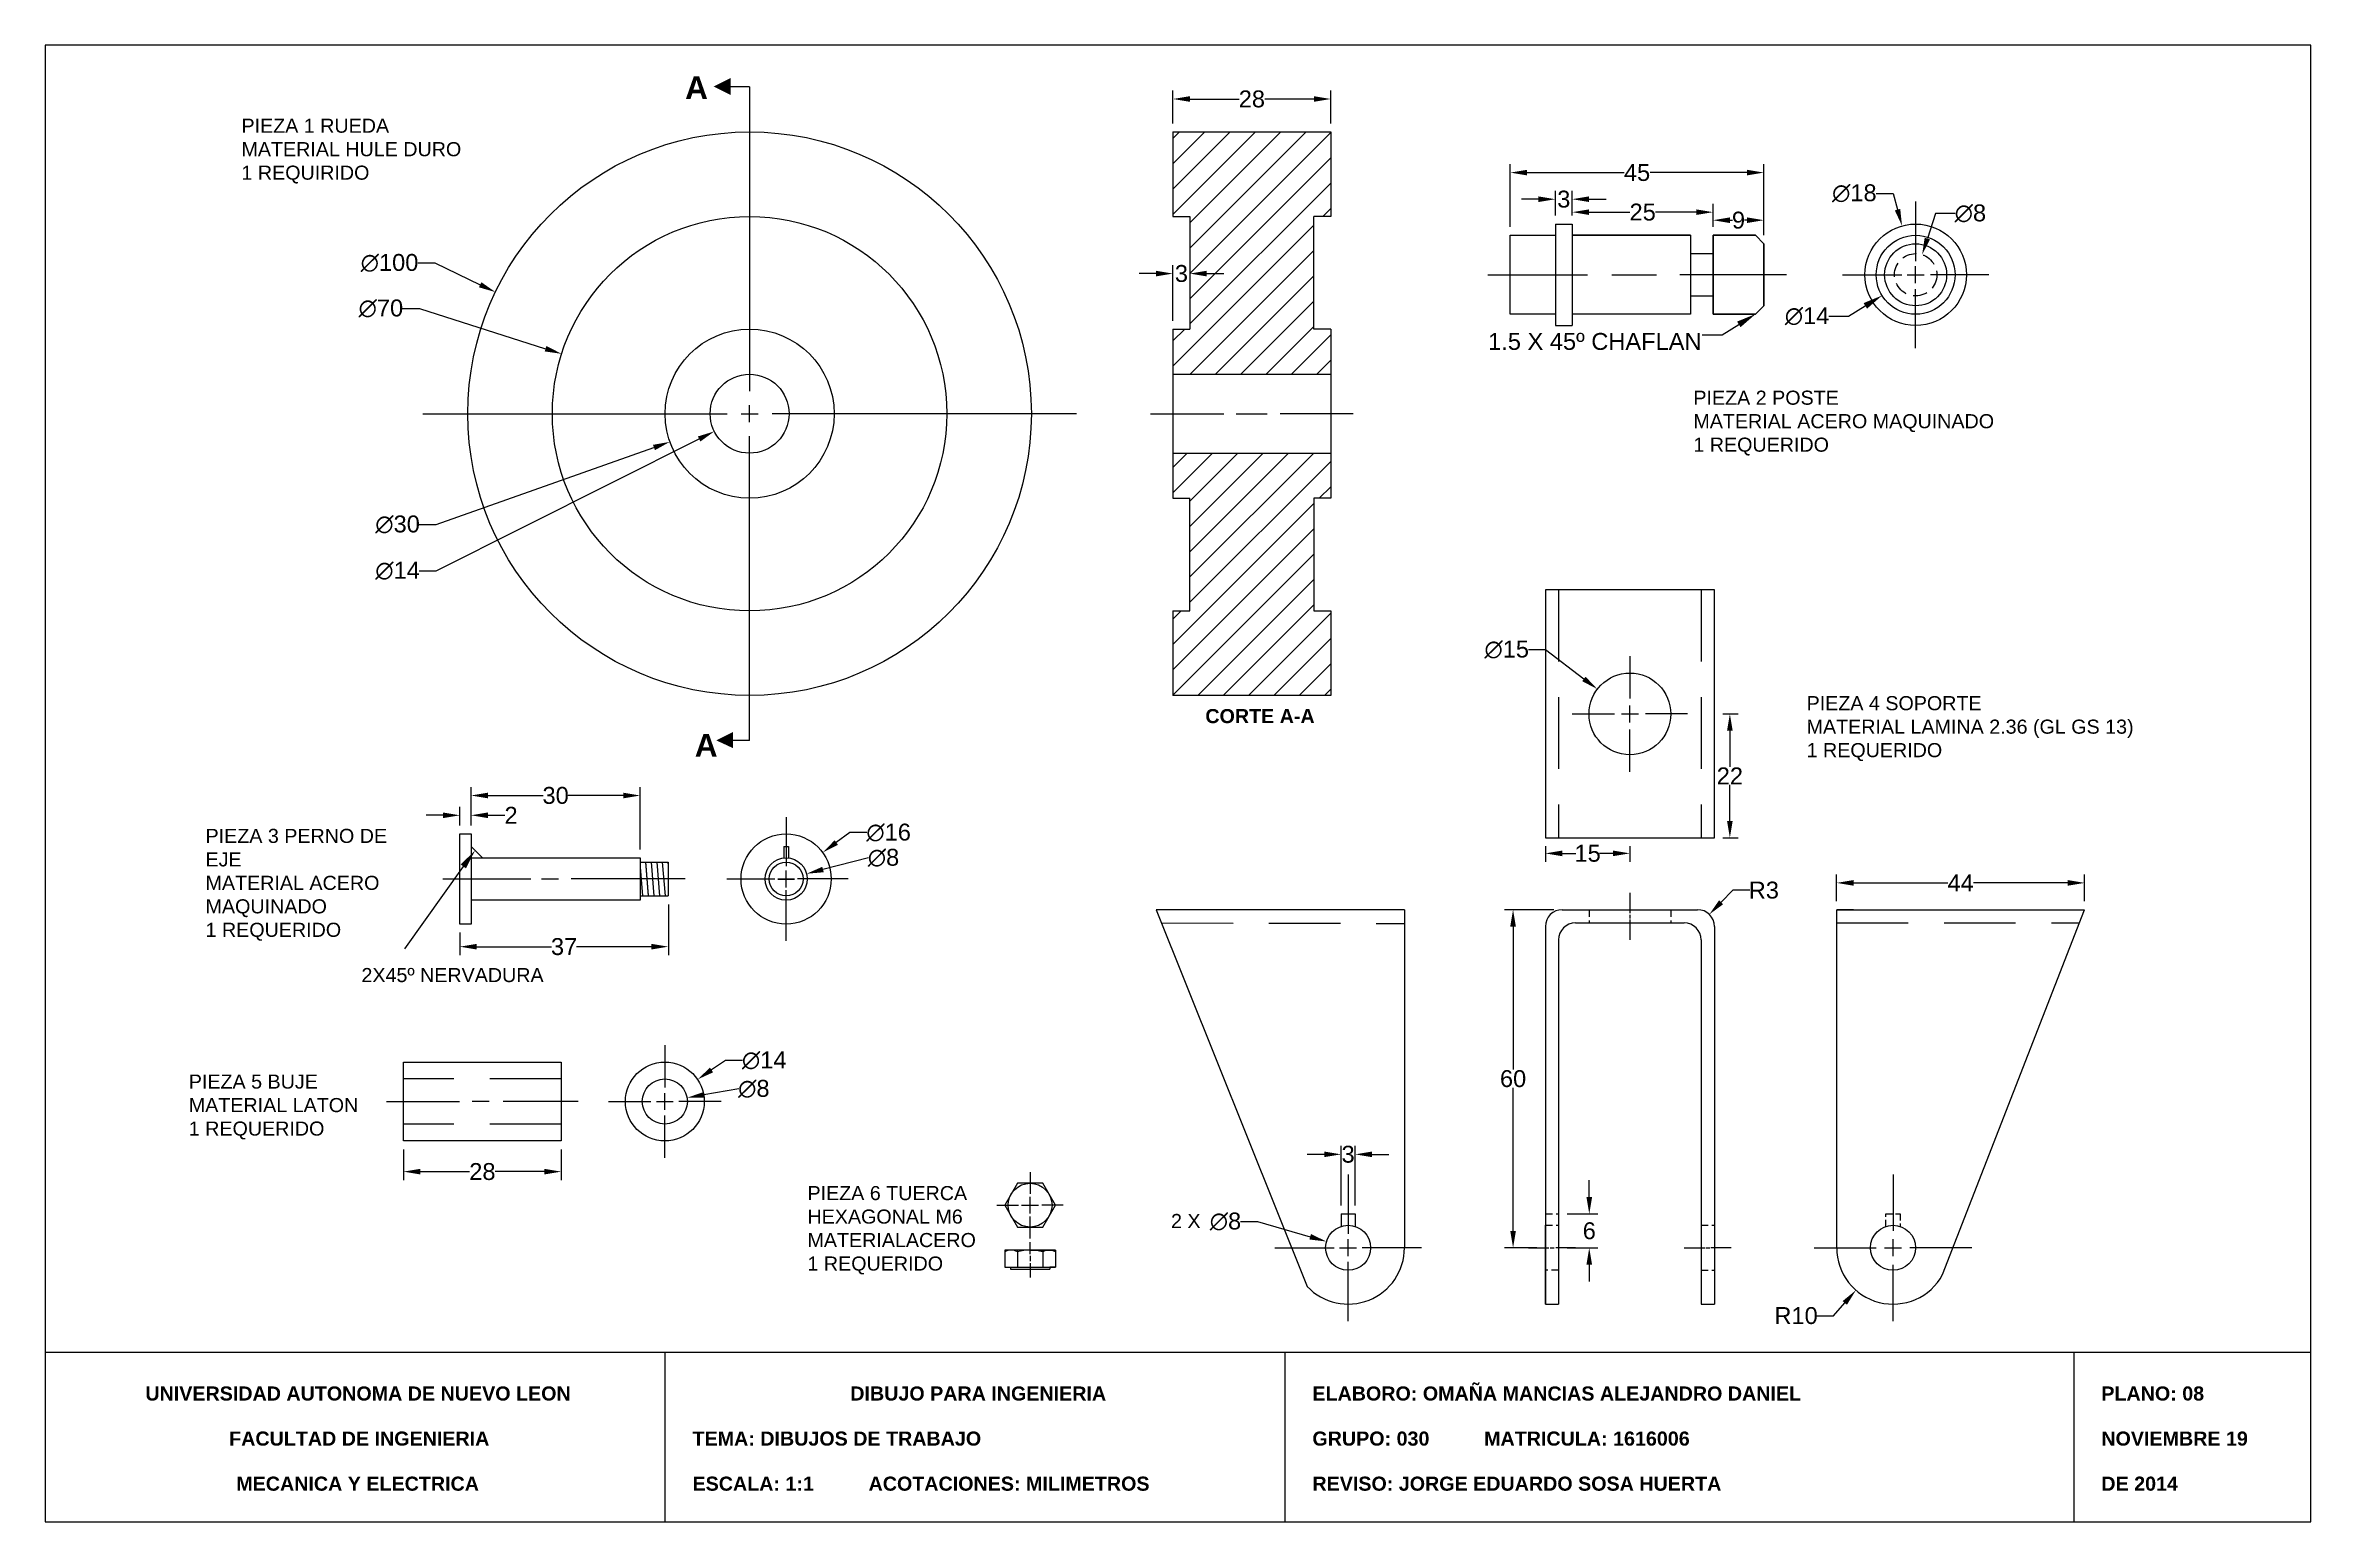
# Model space of a CAD drawing. Header units: millimetres. Extents: x 20 to 422, y 10 to 272.
import ezdxf

# ---------------------------------------------------------------- set-up
doc = ezdxf.new("R2010")
doc.units = ezdxf.units.MM
doc.linetypes.add('HIDDENX2', pattern=[19.05, 12.7, -6.35])
doc.styles.get("Standard").update_dxf_attribs({"font": 'Arial.ttf'})
doc.dimstyles.get("Standard").update_dxf_attribs({"dimtxt": 0.18, "dimasz": 0.18, "dimexe": 0.18, "dimexo": 0.0625, "dimgap": 0.09, "dimtad": 0, "dimtih": 1, "dimtoh": 1, "dimdec": 4, "dimzin": 0, "dimdsep": 46, "dimtxsty": 'Standard', "dimcen": 0.09, "dimadec": 0, "dimazin": 0, "dimtfac": 1, "dimtdec": 4, "dimtofl": 0, "dimtmove": 0, "dimatfit": 3, "dimfxl": 1, "dimtolj": 1, "dimtzin": 0, "dimarcsym": 0})

# ---------------------------------------------------------------- blocks, each defined once
blk = doc.blocks.new('*D3')
at = {"color": 0, "lineweight": -2, "transparency": 16777216}
for p, q in [((257.81, 311.74), (257.81, 322.87)), ((302.81, 310.24), (302.81, 322.87)), ((260.81, 321.37), (278.01, 321.37)), ((299.81, 321.37), (282.61, 321.37))]:
    blk.add_line(p, q, dxfattribs=at)
at = {"color": 0, "transparency": 16777216}
for points in [[(260.81, 321.87), (260.81, 320.87), (257.81, 321.37)], [(299.81, 321.87), (299.81, 320.87), (302.81, 321.37)]]:
    blk.add_solid(points, dxfattribs=at)
at = {"layer": 'Defpoints', "color": 0, "transparency": 16777216}
for p in [(302.81, 321.37), (257.81, 310.24), (302.81, 308.74)]:
    blk.add_point(p, dxfattribs=at)
at = {"color": 0, "transparency": 16777216, "insert": (280.31, 321.37), "char_height": 3, "attachment_point": 5}
blk.add_mtext('\\A1;45', dxfattribs=at)
blk = doc.blocks.new('*D4')
at = {"color": 0, "lineweight": -2, "transparency": 16777216}
for p, q in [((265.81, 313.74), (265.81, 318.15)), ((268.81, 313.74), (268.81, 318.15)), ((262.81, 316.65), (259.81, 316.65)), ((271.81, 316.65), (274.81, 316.65))]:
    blk.add_line(p, q, dxfattribs=at)
at = {"color": 0, "transparency": 16777216}
for points in [[(262.81, 317.15), (262.81, 316.15), (265.81, 316.65)], [(271.81, 317.15), (271.81, 316.15), (268.81, 316.65)]]:
    blk.add_solid(points, dxfattribs=at)
at = {"layer": 'Defpoints', "color": 0, "transparency": 16777216}
for p in [(268.81, 316.65), (265.81, 312.24), (268.81, 312.24)]:
    blk.add_point(p, dxfattribs=at)
at = {"color": 0, "transparency": 16777216, "insert": (267.31, 316.65), "char_height": 3, "attachment_point": 5}
blk.add_mtext('\\A1;3', dxfattribs=at)
blk = doc.blocks.new('*D5')
at = {"color": 0, "lineweight": -2, "transparency": 16777216}
for p, q in [((268.81, 313.74), (268.81, 315.85)), ((271.81, 314.35), (279.03, 314.35)), ((290.81, 314.35), (283.59, 314.35)), ((293.81, 311.74), (293.81, 315.85))]:
    blk.add_line(p, q, dxfattribs=at)
at = {"color": 0, "transparency": 16777216}
for points in [[(271.81, 314.85), (271.81, 313.85), (268.81, 314.35)], [(290.81, 314.85), (290.81, 313.85), (293.81, 314.35)]]:
    blk.add_solid(points, dxfattribs=at)
at = {"layer": 'Defpoints', "color": 0, "transparency": 16777216}
for p in [(293.81, 314.35), (268.81, 312.24), (293.81, 310.24)]:
    blk.add_point(p, dxfattribs=at)
at = {"color": 0, "transparency": 16777216, "insert": (281.31, 314.35), "char_height": 3, "attachment_point": 5}
blk.add_mtext('\\A1;25', dxfattribs=at)
blk = doc.blocks.new('*D2')
at = {"color": 0, "lineweight": -2, "transparency": 16777216}
for p, q in [((293.81, 311.74), (293.81, 314.42)), ((302.81, 310.24), (302.81, 314.42)), ((296.81, 312.92), (297.26, 312.92)), ((299.81, 312.92), (299.36, 312.92))]:
    blk.add_line(p, q, dxfattribs=at)
at = {"color": 0, "transparency": 16777216}
for points in [[(296.81, 313.42), (296.81, 312.42), (293.81, 312.92)], [(299.81, 313.42), (299.81, 312.42), (302.81, 312.92)]]:
    blk.add_solid(points, dxfattribs=at)
at = {"layer": 'Defpoints', "color": 0, "transparency": 16777216}
for p in [(293.81, 310.24), (302.81, 312.92), (302.81, 308.74)]:
    blk.add_point(p, dxfattribs=at)
at = {"color": 0, "transparency": 16777216, "insert": (298.31, 312.92), "char_height": 3, "attachment_point": 5}
blk.add_mtext('\\A1;9', dxfattribs=at)
blk = doc.blocks.new('*D6')
at = {"color": 0, "lineweight": -2, "transparency": 16777216}
for p, q in [((322.73, 317.69), (325.73, 317.69)), ((325.73, 317.69), (326.53, 314.8)), ((328.25, 303.24), (331.25, 303.24)), ((329.75, 301.74), (329.75, 304.74))]:
    blk.add_line(p, q, dxfattribs=at)
at = {"color": 0, "transparency": 16777216}
blk.add_solid([(327.01, 314.93), (326.05, 314.67), (327.34, 311.91)], dxfattribs=at)
at = {"layer": 'Defpoints', "color": 0, "transparency": 16777216}
for p in [(327.34, 311.91), (332.16, 294.57)]:
    blk.add_point(p, dxfattribs=at)
at = {"color": 0, "transparency": 16777216, "insert": (318.87, 317.69), "char_height": 3, "attachment_point": 5}
blk.add_mtext('\\A1;∅18', dxfattribs=at)
blk = doc.blocks.new('*D7')
at = {"color": 0, "lineweight": -2, "transparency": 16777216}
for p, q in [((333.27, 314.12), (331.83, 309.66)), ((336.77, 314.12), (333.27, 314.12)), ((328.25, 303.24), (331.25, 303.24)), ((329.75, 301.74), (329.75, 304.74))]:
    blk.add_line(p, q, dxfattribs=at)
at = {"color": 0, "transparency": 16777216}
blk.add_solid([(331.35, 309.81), (332.3, 309.51), (330.9, 306.81)], dxfattribs=at)
at = {"layer": 'Defpoints', "color": 0, "transparency": 16777216}
for p in [(330.9, 306.81), (328.59, 299.67)]:
    blk.add_point(p, dxfattribs=at)
at = {"color": 0, "transparency": 16777216, "insert": (339.46, 314.12), "char_height": 3, "attachment_point": 5}
blk.add_mtext('\\A1;∅8', dxfattribs=at)
blk = doc.blocks.new('*D8')
at = {"color": 0, "lineweight": -2, "transparency": 16777216}
for p, q in [((63.95, 305.33), (66.95, 305.33)), ((66.95, 305.33), (75.02, 301.47)), ((121.33, 278.59), (124.33, 278.59)), ((122.83, 277.09), (122.83, 280.09))]:
    blk.add_line(p, q, dxfattribs=at)
at = {"color": 0, "transparency": 16777216}
blk.add_solid([(75.23, 301.92), (74.8, 301.01), (77.72, 300.17)], dxfattribs=at)
at = {"layer": 'Defpoints', "color": 0, "transparency": 16777216}
for p in [(77.72, 300.17), (167.93, 257)]:
    blk.add_point(p, dxfattribs=at)
at = {"color": 0, "transparency": 16777216, "insert": (58.93, 305.33), "char_height": 3, "attachment_point": 5}
blk.add_mtext('\\A1;∅100', dxfattribs=at)
blk = doc.blocks.new('*D9')
at = {"color": 0, "lineweight": -2, "transparency": 16777216}
for p, q in [((61.25, 297.25), (64.25, 297.25)), ((64.25, 297.25), (86.62, 290.12)), ((121.33, 278.59), (124.33, 278.59)), ((122.83, 277.09), (122.83, 280.09))]:
    blk.add_line(p, q, dxfattribs=at)
at = {"color": 0, "transparency": 16777216}
blk.add_solid([(86.77, 290.6), (86.47, 289.64), (89.48, 289.21)], dxfattribs=at)
at = {"layer": 'Defpoints', "color": 0, "transparency": 16777216}
for p in [(89.48, 289.21), (156.17, 267.96)]:
    blk.add_point(p, dxfattribs=at)
at = {"color": 0, "transparency": 16777216, "insert": (57.4, 297.25), "char_height": 3, "attachment_point": 5}
blk.add_mtext('\\A1;∅70', dxfattribs=at)
blk = doc.blocks.new('*D10')
at = {"color": 0, "lineweight": -2, "transparency": 16777216}
for p, q in [((194.96, 303.45), (191.96, 303.45)), ((197.96, 295.09), (197.96, 304.95)), ((200.96, 302.09), (200.96, 301.95)), ((203.96, 303.45), (206.96, 303.45))]:
    blk.add_line(p, q, dxfattribs=at)
at = {"color": 0, "transparency": 16777216}
for points in [[(194.96, 303.95), (194.96, 302.95), (197.96, 303.45)], [(203.96, 303.95), (203.96, 302.95), (200.96, 303.45)]]:
    blk.add_solid(points, dxfattribs=at)
at = {"layer": 'Defpoints', "color": 0, "transparency": 16777216}
for p in [(197.96, 303.45), (200.96, 303.59), (197.96, 293.59)]:
    blk.add_point(p, dxfattribs=at)
at = {"color": 0, "transparency": 16777216, "insert": (199.46, 303.45), "char_height": 3, "attachment_point": 5}
blk.add_mtext('\\A1;3', dxfattribs=at)
blk = doc.blocks.new('*D11')
at = {"color": 0, "lineweight": -2, "transparency": 16777216}
for p, q in [((121.33, 278.59), (124.33, 278.59)), ((122.83, 277.09), (122.83, 280.09)), ((67.22, 258.92), (105.86, 272.59)), ((64.22, 258.92), (67.22, 258.92))]:
    blk.add_line(p, q, dxfattribs=at)
at = {"color": 0, "transparency": 16777216}
blk.add_solid([(105.69, 273.06), (106.02, 272.11), (108.68, 273.59)], dxfattribs=at)
at = {"layer": 'Defpoints', "color": 0, "transparency": 16777216}
for p in [(136.97, 283.59), (108.68, 273.59)]:
    blk.add_point(p, dxfattribs=at)
at = {"color": 0, "transparency": 16777216, "insert": (60.36, 258.92), "char_height": 3, "attachment_point": 5}
blk.add_mtext('\\A1;∅30', dxfattribs=at)
blk = doc.blocks.new('*D12')
at = {"color": 0, "lineweight": -2, "transparency": 16777216}
for p, q in [((121.33, 278.59), (124.33, 278.59)), ((122.83, 277.09), (122.83, 280.09)), ((67.22, 250.7), (113.89, 274.1)), ((64.22, 250.7), (67.22, 250.7))]:
    blk.add_line(p, q, dxfattribs=at)
at = {"color": 0, "transparency": 16777216}
blk.add_solid([(113.66, 274.55), (114.11, 273.66), (116.57, 275.45)], dxfattribs=at)
at = {"layer": 'Defpoints', "color": 0, "transparency": 16777216}
for p in [(129.08, 281.72), (116.57, 275.45)]:
    blk.add_point(p, dxfattribs=at)
at = {"color": 0, "transparency": 16777216, "insert": (60.36, 250.7), "char_height": 3, "attachment_point": 5}
blk.add_mtext('\\A1;∅14', dxfattribs=at)
blk = doc.blocks.new('*D13')
at = {"color": 0, "lineweight": -2, "transparency": 16777216}
for p, q in [((197.96, 330.09), (197.96, 335.93)), ((200.96, 334.43), (209.68, 334.43)), ((222.96, 334.43), (214.24, 334.43)), ((225.96, 330.09), (225.96, 335.93))]:
    blk.add_line(p, q, dxfattribs=at)
at = {"color": 0, "transparency": 16777216}
for points in [[(200.96, 334.93), (200.96, 333.93), (197.96, 334.43)], [(222.96, 334.93), (222.96, 333.93), (225.96, 334.43)]]:
    blk.add_solid(points, dxfattribs=at)
at = {"layer": 'Defpoints', "color": 0, "transparency": 16777216}
for p in [(225.96, 334.43), (197.96, 328.59), (225.96, 328.59)]:
    blk.add_point(p, dxfattribs=at)
at = {"color": 0, "transparency": 16777216, "insert": (211.96, 334.43), "char_height": 3, "attachment_point": 5}
blk.add_mtext('\\A1;28', dxfattribs=at)
blk = doc.blocks.new('*D14')
at = {"color": 0, "lineweight": -2, "transparency": 16777216}
for p, q in [((140.64, 204.24), (138.21, 202.48)), ((143.64, 204.24), (140.64, 204.24)), ((129.31, 194.51), (129.31, 197.51)), ((127.81, 196.01), (130.81, 196.01))]:
    blk.add_line(p, q, dxfattribs=at)
at = {"color": 0, "transparency": 16777216}
blk.add_solid([(137.92, 202.88), (138.51, 202.07), (135.79, 200.71)], dxfattribs=at)
at = {"layer": 'Defpoints', "color": 0, "transparency": 16777216}
for p in [(135.79, 200.71), (122.84, 191.31)]:
    blk.add_point(p, dxfattribs=at)
at = {"color": 0, "transparency": 16777216, "insert": (147.5, 204.24), "char_height": 3, "attachment_point": 5}
blk.add_mtext('\\A1;∅16', dxfattribs=at)
blk = doc.blocks.new('*D15')
at = {"color": 0, "lineweight": -2, "transparency": 16777216}
for p, q in [((108.41, 191.51), (108.41, 182.5)), ((71.41, 186.51), (71.41, 182.5)), ((74.41, 184), (87.69, 184)), ((105.41, 184), (92.12, 184))]:
    blk.add_line(p, q, dxfattribs=at)
at = {"color": 0, "transparency": 16777216}
for points in [[(74.41, 184.5), (74.41, 183.5), (71.41, 184)], [(105.41, 184.5), (105.41, 183.5), (108.41, 184)]]:
    blk.add_solid(points, dxfattribs=at)
at = {"layer": 'Defpoints', "color": 0, "transparency": 16777216}
for p in [(108.41, 193.01), (71.41, 188.01), (108.41, 184)]:
    blk.add_point(p, dxfattribs=at)
at = {"color": 0, "transparency": 16777216, "insert": (89.91, 184), "char_height": 3, "attachment_point": 5}
blk.add_mtext('\\A1;37', dxfattribs=at)
blk = doc.blocks.new('*D16')
at = {"color": 0, "lineweight": -2, "transparency": 16777216}
for p, q in [((68.41, 207.32), (65.41, 207.32)), ((71.41, 205.51), (71.41, 208.82)), ((73.41, 205.51), (73.41, 208.82)), ((76.41, 207.32), (79.41, 207.32))]:
    blk.add_line(p, q, dxfattribs=at)
at = {"color": 0, "transparency": 16777216}
for points in [[(68.41, 207.82), (68.41, 206.82), (71.41, 207.32)], [(76.41, 207.82), (76.41, 206.82), (73.41, 207.32)]]:
    blk.add_solid(points, dxfattribs=at)
at = {"layer": 'Defpoints', "color": 0, "transparency": 16777216}
for p in [(73.41, 207.32), (71.41, 204.01), (73.41, 204.01)]:
    blk.add_point(p, dxfattribs=at)
at = {"color": 0, "transparency": 16777216, "insert": (80.5, 207.32), "char_height": 3, "attachment_point": 5}
blk.add_mtext('\\A1;2', dxfattribs=at)
blk = doc.blocks.new('*D17')
at = {"color": 0, "lineweight": -2, "transparency": 16777216}
for p, q in [((73.41, 205.51), (73.41, 212.33)), ((76.41, 210.83), (86.19, 210.83)), ((100.41, 210.83), (90.62, 210.83)), ((103.41, 201.26), (103.41, 212.33))]:
    blk.add_line(p, q, dxfattribs=at)
at = {"color": 0, "transparency": 16777216}
for points in [[(76.41, 211.33), (76.41, 210.33), (73.41, 210.83)], [(100.41, 211.33), (100.41, 210.33), (103.41, 210.83)]]:
    blk.add_solid(points, dxfattribs=at)
at = {"layer": 'Defpoints', "color": 0, "transparency": 16777216}
for p in [(103.41, 210.83), (73.41, 204.01), (103.41, 199.76)]:
    blk.add_point(p, dxfattribs=at)
at = {"color": 0, "transparency": 16777216, "insert": (88.41, 210.83), "char_height": 3, "attachment_point": 5}
blk.add_mtext('\\A1;30', dxfattribs=at)
blk = doc.blocks.new('*D18')
at = {"color": 0, "lineweight": -2, "transparency": 16777216}
for p, q in [((129.31, 194.51), (129.31, 197.51)), ((143.91, 199.77), (135.85, 197.7)), ((127.81, 196.01), (130.81, 196.01))]:
    blk.add_line(p, q, dxfattribs=at)
at = {"color": 0, "transparency": 16777216}
blk.add_solid([(135.73, 198.18), (135.98, 197.21), (132.95, 196.95)], dxfattribs=at)
at = {"layer": 'Defpoints', "color": 0, "transparency": 16777216}
for p in [(125.68, 195.08), (132.95, 196.95)]:
    blk.add_point(p, dxfattribs=at)
at = {"color": 0, "transparency": 16777216, "insert": (146.59, 199.77), "char_height": 3, "attachment_point": 5}
blk.add_mtext('\\A1;∅8', dxfattribs=at)
blk = doc.blocks.new('*D19')
at = {"color": 0, "lineweight": -2, "transparency": 16777216}
for p, q in [((61.41, 148.02), (61.41, 142.58)), ((89.41, 148.02), (89.41, 142.58)), ((64.41, 144.08), (73.13, 144.08)), ((86.41, 144.08), (77.69, 144.08))]:
    blk.add_line(p, q, dxfattribs=at)
at = {"color": 0, "transparency": 16777216}
for points in [[(64.41, 144.58), (64.41, 143.58), (61.41, 144.08)], [(86.41, 144.58), (86.41, 143.58), (89.41, 144.08)]]:
    blk.add_solid(points, dxfattribs=at)
at = {"layer": 'Defpoints', "color": 0, "transparency": 16777216}
for p in [(61.41, 149.52), (89.41, 149.52), (89.41, 144.08)]:
    blk.add_point(p, dxfattribs=at)
at = {"color": 0, "transparency": 16777216, "insert": (75.41, 144.08), "char_height": 3, "attachment_point": 5}
blk.add_mtext('\\A1;28', dxfattribs=at)
blk = doc.blocks.new('*D20')
at = {"color": 0, "lineweight": -2, "transparency": 16777216}
for p, q in [((118.56, 163.81), (116.08, 162.12)), ((121.56, 163.81), (118.56, 163.81)), ((107.79, 155.02), (107.79, 158.02)), ((106.29, 156.52), (109.29, 156.52))]:
    blk.add_line(p, q, dxfattribs=at)
at = {"color": 0, "transparency": 16777216}
blk.add_solid([(115.8, 162.54), (116.36, 161.71), (113.59, 160.44)], dxfattribs=at)
at = {"layer": 'Defpoints', "color": 0, "transparency": 16777216}
for p in [(113.59, 160.44), (101.99, 152.6)]:
    blk.add_point(p, dxfattribs=at)
at = {"color": 0, "transparency": 16777216, "insert": (125.42, 163.81), "char_height": 3, "attachment_point": 5}
blk.add_mtext('\\A1;∅14', dxfattribs=at)
blk = doc.blocks.new('*D21')
at = {"color": 0, "lineweight": -2, "transparency": 16777216}
for p, q in [((107.79, 155.02), (107.79, 158.02)), ((120.89, 158.76), (114.69, 157.7)), ((106.29, 156.52), (109.29, 156.52))]:
    blk.add_line(p, q, dxfattribs=at)
at = {"color": 0, "transparency": 16777216}
blk.add_solid([(114.61, 158.19), (114.78, 157.21), (111.74, 157.2)], dxfattribs=at)
at = {"layer": 'Defpoints', "color": 0, "transparency": 16777216}
for p in [(111.74, 157.2), (103.85, 155.85)]:
    blk.add_point(p, dxfattribs=at)
at = {"color": 0, "transparency": 16777216, "insert": (123.58, 158.76), "char_height": 3, "attachment_point": 5}
blk.add_mtext('\\A1;∅8', dxfattribs=at)
blk = doc.blocks.new('*D22')
at = {"color": 0, "lineweight": -2, "transparency": 16777216}
for p, q in [((261.04, 236.72), (264.04, 236.72)), ((264.04, 236.72), (270.88, 231.51)), ((277.54, 225.31), (280.54, 225.31)), ((279.04, 223.81), (279.04, 226.81))]:
    blk.add_line(p, q, dxfattribs=at)
at = {"color": 0, "transparency": 16777216}
blk.add_solid([(271.18, 231.91), (270.58, 231.12), (273.27, 229.7)], dxfattribs=at)
at = {"layer": 'Defpoints', "color": 0, "transparency": 16777216}
for p in [(273.27, 229.7), (284.81, 220.92)]:
    blk.add_point(p, dxfattribs=at)
at = {"color": 0, "transparency": 16777216, "insert": (257.18, 236.72), "char_height": 3, "attachment_point": 5}
blk.add_mtext('\\A1;∅15', dxfattribs=at)
blk = doc.blocks.new('*D23')
at = {"color": 0, "lineweight": -2, "transparency": 16777216}
for p, q in [((264.04, 201.81), (264.04, 199.06)), ((279.04, 201.81), (279.04, 199.06)), ((267.04, 200.56), (269.44, 200.56)), ((276.04, 200.56), (273.63, 200.56))]:
    blk.add_line(p, q, dxfattribs=at)
at = {"color": 0, "transparency": 16777216}
for points in [[(267.04, 201.06), (267.04, 200.06), (264.04, 200.56)], [(276.04, 201.06), (276.04, 200.06), (279.04, 200.56)]]:
    blk.add_solid(points, dxfattribs=at)
at = {"layer": 'Defpoints', "color": 0, "transparency": 16777216}
for p in [(264.04, 203.31), (279.04, 203.31), (264.04, 200.56)]:
    blk.add_point(p, dxfattribs=at)
at = {"color": 0, "transparency": 16777216, "insert": (271.54, 200.56), "char_height": 3, "attachment_point": 5}
blk.add_mtext('\\A1;15', dxfattribs=at)
blk = doc.blocks.new('*D24')
at = {"color": 0, "lineweight": -2, "transparency": 16777216}
for p, q in [((295.54, 225.31), (298.28, 225.31)), ((296.78, 222.31), (296.78, 215.9)), ((296.78, 206.31), (296.78, 212.72)), ((295.54, 203.31), (298.28, 203.31))]:
    blk.add_line(p, q, dxfattribs=at)
at = {"color": 0, "transparency": 16777216}
for points in [[(296.28, 222.31), (297.28, 222.31), (296.78, 225.31)], [(296.28, 206.31), (297.28, 206.31), (296.78, 203.31)]]:
    blk.add_solid(points, dxfattribs=at)
at = {"layer": 'Defpoints', "color": 0, "transparency": 16777216}
for p in [(294.04, 225.31), (294.04, 203.31), (296.78, 203.31)]:
    blk.add_point(p, dxfattribs=at)
at = {"color": 0, "transparency": 16777216, "insert": (296.78, 214.31), "char_height": 3, "attachment_point": 5}
blk.add_mtext('\\A1;22', dxfattribs=at)
blk = doc.blocks.new('*D25')
at = {"color": 0, "lineweight": -2, "transparency": 16777216}
for p, q in [((315.73, 192.07), (315.73, 196.82)), ((318.73, 195.32), (335.43, 195.32)), ((356.73, 195.32), (340.03, 195.32)), ((359.73, 192.07), (359.73, 196.82))]:
    blk.add_line(p, q, dxfattribs=at)
at = {"color": 0, "transparency": 16777216}
for points in [[(318.73, 195.82), (318.73, 194.82), (315.73, 195.32)], [(356.73, 195.82), (356.73, 194.82), (359.73, 195.32)]]:
    blk.add_solid(points, dxfattribs=at)
at = {"layer": 'Defpoints', "color": 0, "transparency": 16777216}
for p in [(359.73, 195.32), (315.73, 190.57), (359.73, 190.57)]:
    blk.add_point(p, dxfattribs=at)
at = {"color": 0, "transparency": 16777216, "insert": (337.73, 195.32), "char_height": 3, "attachment_point": 5}
blk.add_mtext('\\A1;44', dxfattribs=at)
blk = doc.blocks.new('*D26')
at = {"color": 0, "lineweight": -2, "transparency": 16777216}
for p, q in [((265.54, 190.57), (256.81, 190.57)), ((258.31, 187.57), (258.31, 162.18)), ((258.31, 133.57), (258.31, 158.96)), ((262.54, 130.57), (256.81, 130.57))]:
    blk.add_line(p, q, dxfattribs=at)
at = {"color": 0, "transparency": 16777216}
for points in [[(257.81, 187.57), (258.81, 187.57), (258.31, 190.57)], [(257.81, 133.57), (258.81, 133.57), (258.31, 130.57)]]:
    blk.add_solid(points, dxfattribs=at)
at = {"layer": 'Defpoints', "color": 0, "transparency": 16777216}
for p in [(258.31, 190.57), (267.04, 190.57), (264.04, 130.57)]:
    blk.add_point(p, dxfattribs=at)
at = {"color": 0, "transparency": 16777216, "insert": (258.31, 160.57), "char_height": 3, "attachment_point": 5}
blk.add_mtext('\\A1;60', dxfattribs=at)
blk = doc.blocks.new('*D27')
at = {"color": 0, "lineweight": -2, "transparency": 16777216}
for p, q in [((324.23, 130.57), (327.23, 130.57)), ((325.73, 129.07), (325.73, 132.07)), ((315.2, 118.52), (317.18, 120.78)), ((312.2, 118.52), (315.2, 118.52))]:
    blk.add_line(p, q, dxfattribs=at)
at = {"color": 0, "transparency": 16777216}
blk.add_solid([(316.8, 121.11), (317.55, 120.45), (319.15, 123.04)], dxfattribs=at)
at = {"layer": 'Defpoints', "color": 0, "transparency": 16777216}
for p in [(325.73, 130.57), (319.15, 123.04)]:
    blk.add_point(p, dxfattribs=at)
at = {"color": 0, "transparency": 16777216, "insert": (308.53, 118.52), "char_height": 3, "attachment_point": 5}
blk.add_mtext('\\A1;R10', dxfattribs=at)
blk = doc.blocks.new('*D28')
at = {"color": 0, "lineweight": -2, "transparency": 16777216}
for p, q in [((209.96, 135.22), (212.96, 135.22)), ((212.96, 135.22), (222.31, 132.52)), ((227.54, 130.57), (230.54, 130.57)), ((229.04, 129.07), (229.04, 132.07))]:
    blk.add_line(p, q, dxfattribs=at)
at = {"color": 0, "transparency": 16777216}
blk.add_solid([(222.45, 133), (222.17, 132.04), (225.19, 131.68)], dxfattribs=at)
at = {"layer": 'Defpoints', "color": 0, "transparency": 16777216}
for p in [(225.19, 131.68), (232.88, 129.46)]:
    blk.add_point(p, dxfattribs=at)
at = {"color": 0, "transparency": 16777216, "insert": (207.27, 135.22), "char_height": 3, "attachment_point": 5}
blk.add_mtext('\\A1;∅8', dxfattribs=at)
blk = doc.blocks.new('*D29')
at = {"color": 0, "lineweight": -2, "transparency": 16777216}
for p, q in [((224.79, 147.15), (221.79, 147.15)), ((227.79, 138.07), (227.79, 148.65)), ((230.29, 138.07), (230.29, 148.65)), ((233.29, 147.15), (236.29, 147.15))]:
    blk.add_line(p, q, dxfattribs=at)
at = {"color": 0, "transparency": 16777216}
for points in [[(224.79, 147.65), (224.79, 146.65), (227.79, 147.15)], [(233.29, 147.65), (233.29, 146.65), (230.29, 147.15)]]:
    blk.add_solid(points, dxfattribs=at)
at = {"layer": 'Defpoints', "color": 0, "transparency": 16777216}
for p in [(230.29, 147.15), (227.79, 136.57), (230.29, 136.57)]:
    blk.add_point(p, dxfattribs=at)
at = {"color": 0, "transparency": 16777216, "insert": (229.04, 147.15), "char_height": 3, "attachment_point": 5}
blk.add_mtext('\\A1;3', dxfattribs=at)
blk = doc.blocks.new('*D30')
at = {"color": 0, "lineweight": -2, "transparency": 16777216}
for p, q in [((271.83, 139.57), (271.83, 142.57)), ((267.9, 136.57), (273.33, 136.57)), ((267.9, 130.57), (273.33, 130.57)), ((271.83, 127.57), (271.83, 124.57))]:
    blk.add_line(p, q, dxfattribs=at)
at = {"color": 0, "transparency": 16777216}
for points in [[(271.33, 139.57), (272.33, 139.57), (271.83, 136.57)], [(271.33, 127.57), (272.33, 127.57), (271.83, 130.57)]]:
    blk.add_solid(points, dxfattribs=at)
at = {"layer": 'Defpoints', "color": 0, "transparency": 16777216}
for p in [(266.4, 136.57), (271.83, 136.57), (266.4, 130.57)]:
    blk.add_point(p, dxfattribs=at)
at = {"color": 0, "transparency": 16777216, "insert": (271.83, 133.57), "char_height": 3, "attachment_point": 5}
blk.add_mtext('\\A1;6', dxfattribs=at)
blk = doc.blocks.new('Fig. 3.6')
h = blk.add_hatch()
h.set_pattern_fill('ANSI31', color=256)
h.set_pattern_definition([(45, (-605.2025, -35.5203), (-2.245064, 2.245064), [])])
h.paths.add_polyline_path([(222.96092, 313.58552), (225.96092, 313.58552), (225.96092, 328.58552), (197.96092, 328.58552), (197.96092, 313.58552), (200.96092, 313.58552), (200.96092, 293.58552), (197.96092, 293.58552), (197.96092, 285.58552), (225.96092, 285.58552), (225.96092, 293.58552), (222.96092, 293.58552)])
h.paths.add_polyline_path([(222.96092, 263.58552), (225.96092, 263.58552), (225.96092, 271.58552), (197.96092, 271.58552), (197.96092, 263.58552), (200.96092, 263.58552), (200.96092, 243.58552), (197.96092, 243.58552), (197.96092, 228.58552), (225.96092, 228.58552), (225.96092, 243.58552), (222.96092, 243.58552)])
at = {"lineweight": 30}
for p, q in [((122.82561, 336.58552), (119.4466, 336.58552)), ((122.82561, 336.58552), (122.82561, 282.58552)), ((122.82561, 277.08552), (122.82561, 280.08552)), ((122.82561, 220.58552), (122.82561, 274.58552)), ((122.82561, 220.58552), (119.91025, 220.58552))]:
    blk.add_line(p, q, dxfattribs=at)
for p, q in [((197.96092, 328.58552), (197.96092, 313.58552)), ((197.96092, 328.58552), (225.96092, 328.58552)), ((225.96092, 328.58552), (225.96092, 313.58552)), ((197.96092, 313.58552), (200.96092, 313.58552)), ((200.96092, 313.58552), (200.96092, 293.58552)), ((225.96092, 313.58552), (222.96092, 313.58552)), ((222.96092, 293.58552), (222.96092, 313.58552)), ((329.74786, 316.23821), (329.74786, 305.65169)), ((257.81066, 310.23821), (265.81066, 310.23821)), ((257.81066, 296.23821), (257.81066, 310.23821)), ((265.81066, 312.23821), (265.81066, 294.23821)), ((265.81066, 312.23821), (268.81066, 312.23821)), ((268.81066, 312.23821), (268.81066, 294.23821)), ((268.81066, 310.23821), (289.81066, 310.23821)), ((289.81066, 310.23821), (268.81066, 310.23821)), ((289.81066, 310.23821), (289.81066, 296.23821)), ((289.81066, 310.23821), (289.81066, 303.73821)), ((293.81066, 310.23821), (301.31066, 310.23821)), ((301.31066, 310.23821), (293.81066, 310.23821)), ((293.81066, 310.23821), (293.81066, 296.23821)), ((293.81066, 296.23821), (293.81066, 310.23821)), ((301.31066, 310.23821), (302.81066, 308.73821)), ((289.81066, 306.98821), (293.81066, 306.98821)), ((302.81066, 308.73821), (302.81066, 297.73821)), ((302.81066, 297.73821), (302.81066, 308.73821)), ((253.81066, 303.23821), (271.52779, 303.23821)), ((275.85061, 303.23821), (283.77576, 303.23821)), ((306.81066, 303.23821), (287.91845, 303.23821)), ((316.74786, 303.23821), (327.29353, 303.23821)), ((328.24786, 303.23821), (331.24786, 303.23821)), ((328.24786, 303.23821), (331.24786, 303.23821)), ((329.74786, 301.73821), (329.74786, 304.73821)), ((329.74786, 301.73821), (329.74786, 304.73821)), ((342.74786, 303.23821), (332.37688, 303.23821)), ((289.81066, 299.48821), (293.81066, 299.48821)), ((301.31066, 296.23821), (302.81066, 297.73821)), ((317.8391, 295.87742), (320.81629, 297.71762)), ((329.74786, 290.23821), (329.74786, 300.70149)), ((197.96092, 293.58552), (197.96092, 263.58552)), ((197.96092, 293.58552), (200.96092, 293.58552)), ((225.96092, 293.58552), (222.96092, 293.58552)), ((225.96092, 293.58552), (225.96092, 263.58552)), ((265.81066, 296.23821), (257.81066, 296.23821)), ((265.81066, 294.23821), (268.81066, 294.23821)), ((289.81066, 296.23821), (268.81066, 296.23821)), ((301.31066, 296.23821), (293.81066, 296.23821)), ((293.81066, 296.23821), (301.31066, 296.23821)), ((295.39531, 292.59265), (298.37251, 294.43285)), ((314.3391, 295.87742), (317.8391, 295.87742)), ((291.89385, 292.59265), (295.39385, 292.59265)), ((197.96092, 285.58552), (225.96092, 285.58552)), ((64.82561, 278.58552), (118.82561, 278.58552)), ((121.32561, 278.58552), (124.32561, 278.58552)), ((121.32561, 278.58552), (124.32561, 278.58552)), ((122.82561, 277.08552), (122.82561, 280.08552)), ((180.82561, 278.58552), (126.82561, 278.58552)), ((193.96092, 278.58552), (206.96092, 278.58552)), ((209.14415, 278.58552), (214.6838, 278.58552)), ((229.96092, 278.58552), (216.96092, 278.58552)), ((197.96092, 271.58552), (225.96092, 271.58552)), ((197.96092, 263.58552), (197.96092, 263.58552)), ((197.96092, 263.58552), (200.96092, 263.58552)), ((200.96092, 243.58552), (200.96092, 263.58552)), ((225.96092, 263.58552), (222.96092, 263.58552)), ((222.96092, 263.58552), (222.96092, 243.58552)), ((264.03709, 247.30745), (264.03709, 203.30745)), ((294.03709, 247.30745), (264.03709, 247.30745)), ((294.03709, 203.30745), (294.03709, 247.30745)), ((197.96092, 243.58552), (197.96092, 228.58552)), ((197.96092, 243.58552), (197.96092, 243.58552)), ((197.96092, 243.58552), (200.96092, 243.58552)), ((222.96092, 243.58552), (225.96092, 243.58552)), ((225.96092, 243.58552), (225.96092, 228.58552)), ((279.03709, 235.55745), (279.03709, 228.05745)), ((225.96092, 228.58552), (197.96092, 228.58552)), ((268.78709, 225.30745), (276.28709, 225.30745)), ((277.53709, 225.30745), (280.53709, 225.30745)), ((279.03709, 223.80745), (279.03709, 226.80745)), ((289.28709, 225.30745), (281.78709, 225.30745)), ((279.03709, 215.05745), (279.03709, 222.55745)), ((129.31394, 207.0128), (129.31394, 198.2965)), ((71.40583, 188.0128), (71.40583, 204.0128)), ((71.40583, 204.0128), (73.40583, 204.0128)), ((73.40583, 204.0128), (73.40583, 188.0128)), ((75.40583, 199.7628), (73.40583, 201.7628)), ((264.03709, 203.30745), (294.03709, 203.30745)), ((72.02606, 198.24799), (61.57017, 183.62953)), ((73.40583, 199.7628), (103.40583, 199.7628)), ((103.40583, 199.7628), (103.40583, 192.2628)), ((103.40583, 199.0128), (108.40583, 199.0128)), ((103.40583, 198.11114), (103.84763, 193.0128)), ((104.3277, 199.05597), (104.84764, 193.05597)), ((104.33144, 199.0128), (104.85135, 193.01312)), ((105.33519, 199.0128), (105.85504, 193.01377)), ((106.33893, 199.0128), (106.85897, 193.01173)), ((107.34268, 199.0128), (107.86262, 193.0128)), ((108.34643, 199.0128), (108.40583, 198.32738)), ((108.40583, 199.0128), (108.40583, 193.0128)), ((108.40583, 199.0128), (108.40583, 193.0128)), ((128.91378, 199.74139), (128.91378, 199.74139)), ((129.31394, 194.5128), (129.31394, 197.5128)), ((68.40583, 196.0128), (84.03439, 196.0128)), ((85.90583, 196.0128), (88.90583, 196.0128)), ((111.40583, 196.0128), (91.16122, 196.0128)), ((103.40583, 193.0128), (108.40583, 193.0128)), ((118.81394, 196.0128), (127.31394, 196.0128)), ((127.81394, 196.0128), (130.81394, 196.0128)), ((129.31394, 185.0128), (129.31394, 194.0128)), ((140.31394, 196.0128), (131.31394, 196.0128)), ((279.03709, 193.5704), (279.03709, 189.92474)), ((297.3071, 194.02695), (295.2171, 191.87477)), ((300.3071, 194.02695), (297.3071, 194.02695)), ((103.40583, 192.2628), (73.40583, 192.2628)), ((194.98482, 190.5704), (221.79571, 123.67385)), ((239.03709, 190.5704), (194.98482, 190.5704)), ((236.03709, 190.5704), (199.46819, 190.5704)), ((239.03709, 190.5704), (239.03709, 130.5704)), ((267.03709, 190.5704), (291.03709, 190.5704)), ((271.78709, 190.5704), (286.28709, 190.5704)), ((279.03709, 189.64616), (279.03709, 189.03034)), ((315.7342, 187.5704), (315.7342, 190.5704)), ((318.73419, 190.5704), (315.7342, 190.5704)), ((315.7342, 190.5704), (359.7342, 190.5704)), ((318.73419, 190.5704), (355.34729, 190.5704)), ((334.52663, 125.80668), (359.73419, 190.57041)), ((73.40583, 188.0128), (71.40583, 188.0128)), ((264.03709, 187.5704), (264.03709, 120.5704)), ((266.39709, 185.2104), (266.39709, 120.5704)), ((269.39709, 188.2104), (288.67709, 188.2104)), ((279.03709, 188.81878), (279.03709, 185.2104)), ((291.67709, 185.2104), (291.67709, 120.5704)), ((294.03709, 187.5704), (294.03709, 120.5704)), ((315.73419, 130.5704), (315.73419, 187.5704)), ((107.79279, 166.52183), (107.79279, 159.02183)), ((61.41461, 163.52183), (89.41461, 163.52183)), ((61.41461, 149.52183), (61.41461, 163.52183)), ((89.41461, 163.52183), (89.41461, 149.52183)), ((107.79279, 155.02183), (107.79279, 158.02183)), ((58.41461, 156.52183), (71.35276, 156.52183)), ((73.60922, 156.59655), (76.60922, 156.59655)), ((92.41461, 156.52183), (79.08919, 156.52183)), ((97.79279, 156.52183), (105.29279, 156.52183)), ((106.29279, 156.52183), (109.29279, 156.52183)), ((107.79279, 146.52183), (107.79279, 154.02183)), ((117.79279, 156.52183), (110.29279, 156.52183)), ((89.41461, 149.52183), (61.41461, 149.52183)), ((172.60559, 144.01556), (172.60559, 140.15942)), ((229.03709, 143.5704), (229.03709, 133.0704)), ((325.73419, 143.5704), (325.73419, 133.5704)), ((166.71983, 138.1298), (170.56675, 138.1298)), ((171.10559, 138.1298), (174.10559, 138.1298)), ((172.60559, 136.6298), (172.60559, 139.6298)), ((178.49135, 138.1298), (174.69211, 138.1298)), ((172.60559, 132.24405), (172.60559, 136.13174)), ((227.78709, 136.5704), (230.28709, 136.5704)), ((227.78709, 136.5704), (227.78709, 134.36248)), ((230.28709, 136.5704), (230.28585, 134.37049)), ((264.03709, 130.5704), (264.03709, 134.5704)), ((264.03709, 126.5704), (264.03709, 134.5704)), ((266.39709, 134.5704), (266.39709, 126.5704)), ((291.67709, 134.5704), (291.67709, 126.5704)), ((294.03709, 134.5704), (294.03709, 126.5704)), ((326.98498, 134.36982), (326.98498, 134.36982)), ((326.98498, 134.36982), (326.98498, 134.36982)), ((326.98498, 134.36982), (326.98498, 134.36982)), ((326.98498, 134.36982), (326.98498, 134.36982)), ((177.10559, 130.14781), (168.10559, 130.14781)), ((168.10559, 130.14781), (168.10559, 127.14781)), ((170.36215, 130.14781), (168.10559, 130.14781)), ((170.36215, 130.14781), (170.36215, 127.14781)), ((172.60553, 129.16684), (172.60556, 128.18587)), ((172.60559, 130.14781), (177.10559, 130.14781)), ((172.60824, 129.45585), (172.60824, 131.561)), ((174.84903, 130.14781), (174.84903, 127.14781)), ((174.85559, 130.14781), (177.10559, 130.14781)), ((177.10559, 130.14781), (177.10559, 127.14781)), ((216.03709, 130.5704), (226.53709, 130.5704)), ((227.53709, 130.5704), (230.53709, 130.5704)), ((229.03709, 129.0704), (229.03709, 132.0704)), ((242.03709, 130.5704), (231.53709, 130.5704)), ((261.03709, 130.5704), (264.63678, 130.5704)), ((264.03709, 120.5704), (264.03709, 130.5704)), ((264.86482, 130.5704), (265.63096, 130.5704)), ((269.39709, 130.5704), (265.87676, 130.5704)), ((288.67709, 130.5704), (292.31315, 130.5704)), ((292.53108, 130.5704), (293.22972, 130.5704)), ((297.03709, 130.5704), (293.40441, 130.5704)), ((311.73419, 130.5704), (322.73419, 130.5704)), ((312.73419, 130.5704), (312.73419, 130.5704)), ((324.23419, 130.5704), (327.23419, 130.5704)), ((325.73419, 129.0704), (325.73419, 132.0704)), ((339.73419, 130.5704), (328.73419, 130.5704)), ((168.10559, 127.14781), (177.10559, 127.14781)), ((168.10559, 127.14781), (169.10559, 127.14781)), ((169.10559, 127.14781), (169.10559, 126.74781)), ((169.10559, 126.74781), (176.10559, 126.74781)), ((172.60559, 127.863), (172.60559, 125.27338)), ((177.10559, 127.14781), (176.10559, 127.14781)), ((176.10559, 127.14781), (176.10559, 126.74781)), ((229.03709, 117.5704), (229.03709, 128.0704)), ((325.73419, 117.5704), (325.73419, 127.5704)), ((264.03709, 120.5704), (264.03709, 122.9304)), ((264.03709, 120.5704), (266.39709, 120.5704)), ((291.67709, 120.5704), (294.03709, 120.5704))]:
    blk.add_line(p, q)
at = {"linetype": 'HIDDENX2'}
for p, q in [((266.39709, 247.30745), (266.39709, 203.30745)), ((291.67709, 247.30745), (291.67709, 203.30745)), ((195.9277, 188.21779), (238.98482, 188.12801)), ((315.7342, 188.20679), (358.83444, 188.25875)), ((89.41461, 160.52183), (61.41461, 160.52183)), ((89.41461, 152.52183), (61.41461, 152.52183))]:
    blk.add_line(p, q, dxfattribs=at)
at = {"lineweight": -3}
for p, q in [((128.92833, 201.7627), (128.91377, 199.73991)), ((128.92833, 201.7627), (129.31394, 201.7627)), ((129.31394, 201.7627), (129.71394, 201.7627)), ((129.71394, 201.7627), (129.71394, 199.73993))]:
    blk.add_line(p, q, dxfattribs=at)
at = {"linetype": 'HIDDENX2', "ltscale": 0.1}
for p, q in [((271.78709, 190.5704), (271.78709, 188.2104)), ((286.28709, 190.5704), (286.28709, 188.2104)), ((264.03709, 136.5704), (266.39709, 136.5704)), ((264.03709, 134.5704), (266.39709, 134.5704)), ((291.67709, 134.5704), (294.03709, 134.5704)), ((266.39709, 126.5704), (264.03709, 126.5704)), ((291.67709, 126.5704), (294.03709, 126.5704))]:
    blk.add_line(p, q, dxfattribs=at)
at = {"linetype": 'HIDDENX2', "ltscale": 0.09}
for p, q in [((324.48419, 134.37008), (324.48419, 136.5704)), ((324.48419, 136.5704), (326.98419, 136.5704)), ((326.98419, 136.5704), (326.98419, 134.37008))]:
    blk.add_line(p, q, dxfattribs=at)
blk.add_lwpolyline([(170.36215, 142.01556), (168.10559, 138.1298), (170.36215, 134.24405), (174.84903, 134.24405), (177.10559, 138.1298), (174.84903, 142.01556)], close=True)
for centre, radius in [((122.82561, 278.58552), 50), ((122.82561, 278.58552), 35), ((329.74786, 303.23821), 9), ((329.74786, 303.23821), 7), ((329.74786, 303.23821), 5.5), ((122.82561, 278.58552), 15), ((122.82561, 278.58552), 7), ((279.03709, 225.30745), 7.25), ((129.31394, 196.0128), 8), ((129.31394, 196.0128), 3.75), ((129.31394, 196.0128), 3), ((107.79279, 156.52183), 7), ((107.79279, 156.52183), 4), ((172.60559, 138.1298), 3.88576), ((229.03709, 130.5704), 4), ((325.73419, 130.5704), 4)]:
    blk.add_circle(centre, radius)
at = {"linetype": 'HIDDENX2', "ltscale": 0.2}
blk.add_circle((329.74786, 303.23821), 3.75, dxfattribs=at)
for centre, radius, start, end in [((267.03709, 187.5704), 3, 90, 180), ((291.03709, 187.5704), 3, 0, 90), ((269.39709, 185.2104), 3, 90, 180), ((288.67709, 185.2104), 3, 0, 90), ((169.23387, 127.76511), 2.38202, 61.7275817, 118.2724183), ((172.60824, 121.1498), 8.99801, 75.5797346, 104.4550526), ((175.97731, 127.777), 2.37276, 61.6072042, 118.3927958), ((229.03709, 130.5704), 10, 223.602819, 0), ((325.73419, 130.5704), 10, 180, 331.5512368)]:
    blk.add_arc(centre, radius, start, end)
for points in [[(119.4445, 338.14214), (119.4445, 335.14214), (116.4445, 336.64214)], [(320.50959, 298.21381), (321.12299, 297.22142), (323.79348, 299.55781)], [(298.06581, 294.92905), (298.67921, 293.93665), (301.3497, 296.27305)], [(119.91025, 222.11584), (119.91025, 219.22501), (116.91025, 220.61584)], [(71.55676, 198.59446), (72.49536, 197.90153), (74.10486, 201.06377)], [(294.8584, 192.2231), (295.5758, 191.52643), (293.1271, 189.72259)]]:
    blk.add_solid(points)
at = {"attachment_point": 1}
for s, width, heights, insert, char_height in [('{\\fArial|b1|i0|c0|p34;A}', 7.1285218, [0], (111.39174, 338.44146), 4), ('PIEZA 1 RUEDA\\PMATERIAL HULE DURO\\P1 REQUIRIDO', 61.524517, [0], (32.65993, 330.94434), 2.5), ('PIEZA 2 POSTE \\PMATERIAL ACERO MAQUINADO\\P1 REQUERIDO', 57.4831503, [18.34223], (290.30639, 282.67496), 2.5), ('\\pi13.007;{\\fArial|b1|i0|c0|p34;CORTE A-A}', 44.908359, [0], (190.69705, 226.17343), 2.5), ('PIEZA 4 SOPORTE\\PMATERIAL LAMINA 2.36 (GL GS 13)\\P1 REQUERIDO', 72.4105262, [0], (310.39887, 228.4656), 2.5), ('{\\fArial|b1|i0|c0|p34;A}', 7.1285218, [0], (113.10767, 221.7416), 4), ('PIEZA 3 PERNO DE EJE \\PMATERIAL ACERO MAQUINADO\\P1 REQUERIDO', 33.8924158, [0], (26.28553, 204.91375), 2.5), ('2X45º NERVADURA', 34.6026643, [0], (53.95109, 180.21626), 2.5), ('PIEZA 5 BUJE\\PMATERIAL LATON\\P1 REQUERIDO', 59.5619095, [0], (23.31297, 161.31215), 2.5), ('PIEZA 6 TUERCA HEXAGONAL M6 MATERIALACERO \\P1 REQUERIDO', 39.0742129, [27.35565], (133.09762, 141.525), 2.5), ('2 X', 15.3366119, [0], (197.61154, 136.57206), 2.5)]:
    blk.add_mtext_dynamic_manual_height_columns(s, width=width, gutter_width=12.5, heights=heights, dxfattribs=dict(at, insert=insert, char_height=char_height))
at = {"char_height": 3, "attachment_point": 5}
for s, insert in [('\\A1;∅14', (310.48375, 295.87742)), ('\\A1;1.5 X 45º CHAFLAN', (272.81704, 291.39139)), ('\\A1;R3', (302.81184, 194.02695))]:
    blk.add_mtext(s, dxfattribs=dict(at, insert=insert))
for base, p1, p2, picture, middle in [((225.96092, 334.4324), (197.96092, 328.58552), (225.96092, 328.58552), '*D13', (211.96092, 334.4324)), ((302.81066, 321.37093), (257.81066, 310.23821), (302.81066, 308.73821), '*D3', (280.31066, 321.37093)), ((268.81066, 316.64588), (265.81066, 312.23821), (268.81066, 312.23821), '*D4', (267.31066, 316.64588)), ((293.81066, 314.35495), (268.81066, 312.23821), (293.81066, 310.23821), '*D5', (281.31066, 314.35495)), ((302.81066, 312.92311), (293.81066, 310.23821), (302.81066, 308.73821), '*D2', (298.31066, 312.92311)), ((197.96092, 303.44635), (200.96092, 303.58552), (197.96092, 293.58552), '*D10', (199.46092, 303.44635)), ((73.40583, 207.32185), (71.40583, 204.0128), (73.40583, 204.0128), '*D16', (80.49855, 207.32185)), ((103.40583, 210.82649), (73.40583, 204.0128), (103.40583, 199.7628), '*D17', (88.40583, 210.82649)), ((264.03709, 200.56006), (279.03709, 203.30745), (264.03709, 203.30745), '*D23', (271.53709, 200.56006)), ((359.73419, 195.32), (315.7342, 190.5704), (359.73419, 190.5704), '*D25', (337.7342, 195.32)), ((108.40583, 184.00248), (71.40583, 188.0128), (108.40583, 193.0128), '*D15', (89.90583, 184.00248)), ((89.41461, 144.08456), (61.41461, 149.52183), (89.41461, 149.52183), '*D19', (75.41461, 144.08456)), ((230.28709, 147.15158), (227.78709, 136.5704), (230.28709, 136.5704), '*D29', (229.03709, 147.15158))]:
    dim = blk.add_linear_dim(base=base, p1=p1, p2=p2, dimstyle='Standard')
    dim.commit()
    dim.dimension.update_dxf_attribs({"geometry": picture, "text_midpoint": middle})
for p1, p2, picture, middle in [((332.15984, 294.56743), (327.33588, 311.90899), '*D6', (318.87255, 317.6895)), ((122.84071, 191.31201), (135.78716, 200.71359), '*D14', (147.49742, 204.23918)), ((101.99463, 152.59993), (113.59096, 160.44372), '*D20', (125.41616, 163.80535))]:
    dim = blk.add_diameter_dim_2p(p1=p1, p2=p2, dimstyle='Standard')
    dim.commit()
    dim.dimension.update_dxf_attribs({"geometry": picture, "text_midpoint": middle})
for p1, p2, picture, middle in [((328.5919, 299.67082), (330.90382, 306.8056), '*D7', (339.46372, 314.12263)), ((167.92673, 257.00106), (77.72449, 300.16999), '*D8', (58.92634, 305.32733)), ((156.17402, 267.96087), (89.47719, 289.21017), '*D9', (57.39796, 297.24638)), ((136.96771, 283.58562), (108.68351, 273.58542), '*D11', (60.36071, 258.92412)), ((129.08309, 281.72302), (116.56812, 275.44803), '*D12', (60.36071, 250.70296)), ((284.80673, 220.91726), (273.26746, 229.69764), '*D22', (257.18175, 236.72115)), ((125.6826, 195.07692), (132.94528, 196.94868), '*D18', (143.90553, 199.77338)), ((103.85003, 155.84754), (111.73555, 157.19612), '*D21', (120.88708, 158.76121)), ((232.87942, 129.45841), (225.19477, 131.6824), '*D28', (207.27357, 135.22249))]:
    dim = blk.add_diameter_dim_2p(p1=p1, p2=p2, dimstyle='Standard')
    dim.commit()
    dim.dimension.update_dxf_attribs({"geometry": picture, "text_midpoint": middle, "dimtype": 163})
for base, p1, p2, picture, middle in [((296.77836, 203.30745), (294.03709, 225.30745), (294.03709, 203.30745), '*D24', (296.77836, 214.30745)), ((258.31275, 190.5704), (264.03709, 130.5704), (267.03709, 190.5704), '*D26', (258.31275, 160.5704)), ((271.83099, 136.5704), (266.39709, 130.5704), (266.39709, 136.5704), '*D30', (271.83099, 133.5704))]:
    dim = blk.add_linear_dim(base=base, p1=p1, p2=p2, angle=90, dimstyle='Standard')
    dim.commit()
    dim.dimension.update_dxf_attribs({"geometry": picture, "text_midpoint": middle})
dim = blk.add_radius_dim(center=(325.73419, 130.5704), mpoint=(319.15241, 123.04178), dimstyle='Standard')
dim.commit()
dim.dimension.update_dxf_attribs({"geometry": '*D27', "text_midpoint": (308.53217, 118.52461)})

msp = doc.modelspace()

# ---------------------------------------------------------------- linework, layer by layer
for points in [[(20, 10), (422, 10), (422, 272), (20, 272)], [(20, 10), (422, 10), (422, 40), (20, 40)], [(20, 10), (130, 10), (130, 40), (20, 40)], [(20, 10), (240, 10), (240, 40), (20, 40)], [(20, 10), (380, 10), (380, 40), (20, 40)]]:
    msp.add_lwpolyline(points, close=True)

# ---------------------------------------------------------------- block references
msp.add_blockref('Fig. 3.6', (22.15, -71.96))

# ---------------------------------------------------------------- texts
at = {"char_height": 2.5, "attachment_point": 1}
for s, width, insert in [('\\pi17.758;{\\fArial|b1|i0|c0|p34;UNIVERSIDAD AUTONOMA DE NUEVO LEON}', 109.6978, (20, 34)), ('\\pi32.848;{\\fArial|b1|i0|c0|p34;DIBUJO PARA INGENIERIA}', 110, (130, 34)), ('{\\fArial|b1|i0|c0|p34;     ELABORO: OMAÑA MANCIAS ALEJANDRO DANIEL}', 140, (240, 34)), ('{\\fArial|b1|i0|c0|p34;     PLANO: 08}', 42, (380, 34)), ('\\pi32.626;{\\fArial|b1|i0|c0|p34;FACULTAD DE INGENIERIA }', 110, (20, 26)), ('{\\fArial|b1|i0|c0|p34;     TEMA: DIBUJOS DE TRABAJO}', 110, (130, 26)), ('{\\fArial|b1|i0|c0|p34;     GRUPO: 030          MATRICULA: 1616006}', 140, (240, 26)), ('{\\fArial|b1|i0|c0|p34;     }', 42, (380, 26)), ('{\\fArial|b1|i0|c0|p34;     NOVIEMBRE 19}', 42, (380, 26)), ('\\pi33.888;{\\fArial|b1|i0|c0|p34;MECANICA Y ELECTRICA}', 110, (20, 18)), ('{\\fArial|b1|i0|c0|p34;     ESCALA: 1:1          ACOTACIONES: MILIMETROS}', 110, (130, 18)), ('{\\fArial|b1|i0|c0|p34;     REVISO: JORGE EDUARDO SOSA HUERTA}', 140, (240, 18)), ('{\\fArial|b1|i0|c0|p34;     DE 2014}', 42, (380, 18))]:
    msp.add_mtext_dynamic_manual_height_columns(s, width=width, gutter_width=12.5, heights=[0], dxfattribs=dict(at, insert=insert))

doc.saveas('drawing.dxf')
